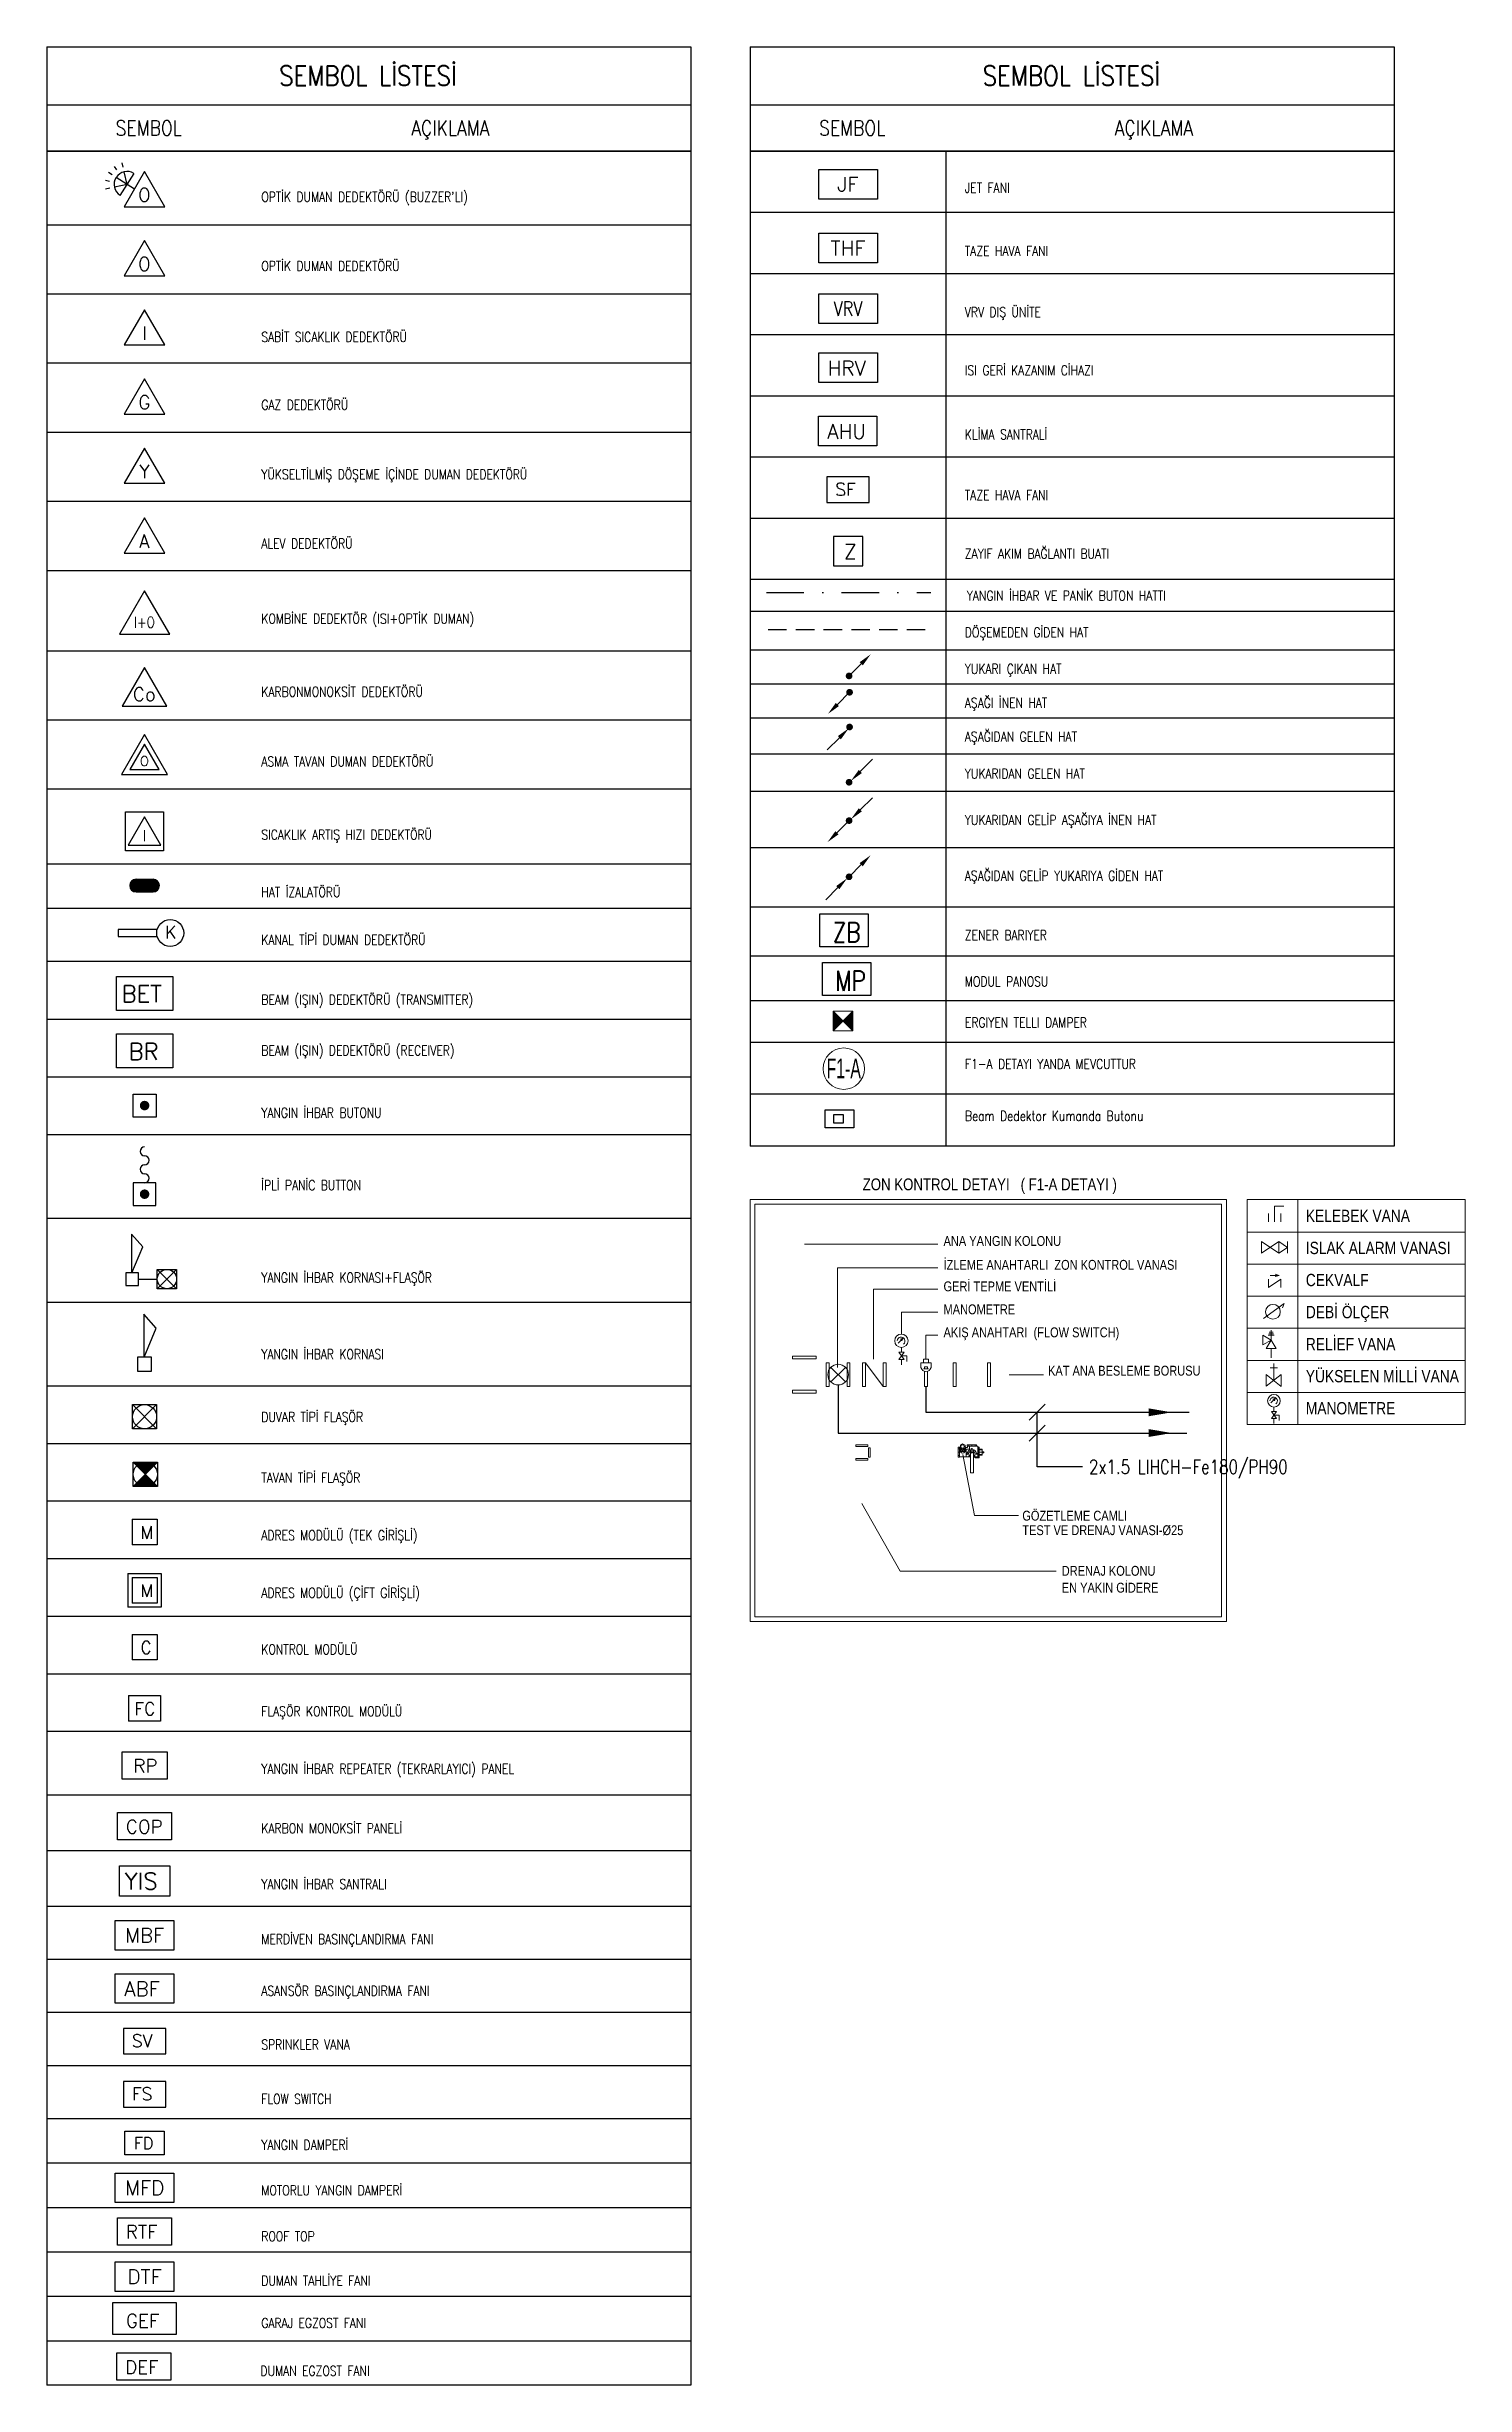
# Model space of a CAD drawing. Extents: x -3709 to 34962, y 0 to 8245.
# Drawn here: x -1616 to -177, y 1669 to 4040 of the extents above; entities that cross this region are included whole.
import ezdxf
from ezdxf.enums import TextEntityAlignment as Align

# ---------------------------------------------------------------- set-up
doc = ezdxf.new("R2010")
doc.units = 0
doc.linetypes.add('DASHDOT', pattern=[25.4, 12.7, -6.35, 0, -6.35])
doc.linetypes.add('HIDDEN', pattern=[0.375, 0.25, -0.125])
doc.layers.get('0').update_dxf_attribs({"color": 9, "lineweight": 9})
for name, color, linetype, lineweight in [('E-ADRES MODÜLÜ (TEK GİRİŞLİ)', 7, 'Continuous', 30), ('E-ADRES MODÜLÜ (ÇİFT GİRİŞLİ)', 7, 'Continuous', 30), ('E-ALEV DEDEKTÖRÜ', 7, 'Continuous', 30), ('E-ASANSÖR BASINÇLANDIRMA FANI', 7, 'Continuous', 30), ('E-ASMA TAVAN DUMAN DEDEKTÖRÜ', 7, 'Continuous', 30), ('E-AŞAĞI İNEN HAT', 7, 'Continuous', 30), ('E-AŞAĞIDAN GELEN HAT', 7, 'Continuous', 30), ('E-AŞAĞIDAN GELİP YUKARIYA GİDEN HAT', 7, 'Continuous', 30), ('E-DUMAN EGZOST FANI', 7, 'Continuous', 30), ('E-DUMAN TAHLİYE FANI', 7, 'Continuous', 30), ('E-DUVAR TİPİ FLAŞÖR', 7, 'Continuous', 30), ('E-FLAŞÖR KONTROL MODÜLÜ', 7, 'Continuous', 30), ('E-FLOW SWITCH', 7, 'Continuous', 30), ('E-GARAJ EGZOST FANI', 7, 'Continuous', 30), ('E-GAZ DEDEKTÖRÜ', 7, 'Continuous', 30), ('E-HAT İZALATÖRÜ', 7, 'Continuous', 30), ('E-ISI GERİ KAZANIM', 7, 'Continuous', 30), ('E-İPLİ PANİC BUTTON', 7, 'Continuous', 30), ('E-JET FAN', 7, 'Continuous', 30), ('E-KABLO', 7, 'Continuous', 30), ('E-KANAL TİPİ DUMAN DEDEKTÖRÜ', 7, 'Continuous', 30), ('E-KARBON MONOKSİT PANELİ', 7, 'Continuous', 30), ('E-KARBONMONOKSİT DEDEKTÖRÜ', 7, 'Continuous', 30), ('E-KOMBİNE DEDEKTÖR (ISI+OPTİK DUMAN)', 7, 'Continuous', 30), ('E-KONTROL MODÜLÜ', 7, 'Continuous', 30), ('E-MERDİVEN BASINÇLANDIRMA FANI', 7, 'Continuous', 30), ('E-MODÜL HATTI', 6, 'Continuous', 30), ('E-MOTORLU YANGIN DAMPERİ', 7, 'Continuous', 30), ('E-OPTİK DUMAN DEDEKTÖRÜ', 7, 'Continuous', 30), ("E-OPTİK DUMAN DEDEKTÖRÜ (BUZZER'LI)", 7, 'Continuous', 30), ('E-SABİT SICAKLIK DEDEKTÖRÜ', 7, 'Continuous', 30), ('E-SICAKLIK ARTIŞ HIZI DEDEKTÖRÜ', 7, 'Continuous', 30), ('E-SPRINKLER VANA', 7, 'Continuous', 30), ('E-TAVAN TİPİ FLAŞÖR', 7, 'Continuous', 30), ('E-TAZE HAVA FANI', 7, 'Continuous', 30), ('E-VRV DIŞ ÜNİTE', 7, 'Continuous', 30), ('E-YANGIN', 7, 'Continuous', 30), ('E-YANGIN DAMPERİ', 7, 'Continuous', 30), ('E-YANGIN İHBAR BUTONU', 7, 'Continuous', 30), ('E-YANGIN İHBAR KORNASI', 7, 'Continuous', 30), ('E-YANGIN İHBAR KORNASI+FLAŞÖR', 7, 'Continuous', 30), ('E-YANGIN İHBAR REPEATER (TEKRARLAYICI) PANEL', 7, 'Continuous', 30), ('E-YANGIN İHBAR SANTRALI', 7, 'Continuous', 30), ('E-YAZI', 7, 'Continuous', 30), ('E-YUKARI ÇIKAN HAT', 7, 'Continuous', 30), ('E-YUKARIDAN GELEN HAT', 7, 'Continuous', 30), ('E-YUKARIDAN GELİP AŞAĞIYA İNEN HAT', 7, 'Continuous', 30), ('E-YÜKSELTİLMİŞ DÖŞEME İÇİNDE DUMAN DEDEKTÖRÜ', 7, 'Continuous', 30), ('E-ZAYIF AKIM BAĞLANTI KUTUSU BUAT', 7, 'Continuous', 30), ('H-DAMPER', 1, 'Continuous', 13), ('Y-LEGEND', 61, 'Continuous', 13), ('Y-VANA', 3, 'Continuous', 13)]:
    doc.layers.add(name, color=color, linetype=linetype, lineweight=lineweight)
doc.styles.add('Arial', font='arial.ttf', dxfattribs={"height": 2.5})
doc.styles.add('E-YAZI', font='txttw.shx')
doc.styles.add('ROMANS', font='romans__.ttf', dxfattribs={"width": 0.7})
doc.styles.add('ROMANS8', font='Txttw.shx')

msp = doc.modelspace()

# ---------------------------------------------------------------- texts
at = {"layer": 'E-GARAJ EGZOST FANI', "color": 3, "style": 'E-YAZI'}
msp.add_text('GEF', height=13.6, dxfattribs=at).set_placement((-1535.4, 1727.3))
at = {"layer": 'E-YAZI', "color": 4, "style": 'E-YAZI', "width": 0.85}
for s, height, p in [('SEMBOL LİSTESİ', 20, (-1290, 4010.1)), ('SEMBOL LİSTESİ', 20, (-576.4, 4010.1)), ('SEMBOL', 15, (-1512.3, 3957.2)), ('AÇIKLAMA', 15, (-1206.4, 3957.2)), ('SEMBOL', 15, (-798.7, 3957.2)), ('AÇIKLAMA', 15, (-492.8, 3957.2))]:
    msp.add_text(s, height=height, dxfattribs=at).set_placement(p, align=Align.MIDDLE_CENTER)
at = {"layer": 'E-YAZI', "color": 3, "style": 'E-YAZI', "width": 0.8}
for s, height, p in [("OPTİK DUMAN DEDEKTÖRÜ (BUZZER'LI)", 10, (-1398.1, 3882.4)), ('JET FANI', 10, (-684.5, 3891.5)), ('OPTİK DUMAN DEDEKTÖRÜ', 10, (-1398.1, 3812.3)), ('TAZE HAVA FANI', 10, (-684.5, 3827.5)), ('VRV DIŞ ÜNİTE', 10, (-684.5, 3765.5)), ('SABİT SICAKLIK DEDEKTÖRÜ', 10, (-1398.1, 3740.4)), ('ISI GERİ KAZANIM CİHAZI', 10, (-684.5, 3706.5)), ('GAZ DEDEKTÖRÜ', 10, (-1398.1, 3671.5)), ('KLİMA SANTRALİ', 10, (-684.5, 3641.5)), ('YÜKSELTİLMİŞ DÖŞEME İÇİNDE DUMAN DEDEKTÖRÜ', 10, (-1398.1, 3601)), ('TAZE HAVA FANI', 10, (-684.5, 3579.9)), ('ALEV DEDEKTÖRÜ', 10, (-1398.1, 3530.9)), ('ZAYIF AKIM BAĞLANTI BUATI', 10, (-684.5, 3520.6)), ('YANGIN İHBAR VE PANİK BUTON HATTI', 10, (-682.5, 3478.1)), ('KOMBİNE DEDEKTÖR (ISI+OPTİK DUMAN)', 10, (-1398.1, 3454.7)), ('DÖŞEMEDEN GİDEN HAT', 10, (-684.5, 3440.9, 0)), ('KARBONMONOKSİT DEDEKTÖRÜ', 10, (-1398.1, 3380.6)), ('YUKARI ÇIKAN HAT', 10, (-684.5, 3403.8)), ('AŞAĞI İNEN HAT', 10, (-684.5, 3369.4)), ('AŞAĞIDAN GELEN HAT', 10, (-684.5, 3335.1)), ('ASMA TAVAN DUMAN DEDEKTÖRÜ', 10, (-1398.1, 3309.9)), ('YUKARIDAN GELEN HAT', 10, (-684.5, 3297.6)), ('YUKARIDAN GELİP AŞAĞIYA İNEN HAT', 10, (-684.5, 3250.6)), ('SICAKLIK ARTIŞ HIZI DEDEKTÖRÜ', 10, (-1398.1, 3235.7)), ('AŞAĞIDAN GELİP YUKARIYA GİDEN HAT', 10, (-684.5, 3194.1)), ('HAT İZALATÖRÜ', 10, (-1398.1, 3177.5)), ('KANAL TİPİ DUMAN DEDEKTÖRÜ', 10, (-1398.1, 3129.1)), ('ZENER BARIYER', 10, (-684.5, 3133.8)), ('MODUL PANOSU', 10, (-684.5, 3086.9)), ('BEAM (IŞIN) DEDEKTÖRÜ (TRANSMITTER)', 10, (-1398.1, 3068.5)), ('ERGIYEN TELLI DAMPER', 10, (-684.4, 3045.3)), ('BEAM (IŞIN) DEDEKTÖRÜ (RECEIVER)', 10, (-1398.1, 3017)), ('F1-A DETAYI YANDA MEVCUTTUR', 10, (-684.4, 3003.3)), ('YANGIN İHBAR BUTONU', 10, (-1398.1, 2953.8)), ('Beam Dedektor Kumanda Butonu', 10, (-684.4, 2950.6)), ('İPLİ PANİC BUTTON', 10, (-1398.1, 2880.4)), ('YANGIN İHBAR KORNASI+FLAŞÖR', 10, (-1398.1, 2786.7)), ('YANGIN İHBAR KORNASI', 10, (-1398.1, 2709)), ('DUVAR TİPİ FLAŞÖR', 10, (-1398.1, 2645.4)), ('2x1.5 LIHCH-Fe180/PH90', 14, (-558.6, 2592.8)), ('TAVAN TİPİ FLAŞÖR', 10, (-1398.1, 2583.8)), ('ADRES MODÜLÜ (TEK GİRİŞLİ)', 10, (-1398.1, 2525.5)), ('ADRES MODÜLÜ (ÇİFT GİRİŞLİ)', 10, (-1398.1, 2467.1)), ('KONTROL MODÜLÜ', 10, (-1398.1, 2409.7)), ('FLAŞÖR KONTROL MODÜLÜ', 10, (-1398.1, 2347)), ('YANGIN İHBAR REPEATER (TEKRARLAYICI) PANEL', 10, (-1398.1, 2288.7)), ('KARBON MONOKSİT PANELİ', 10, (-1398.1, 2228.3)), ('YANGIN İHBAR SANTRALI', 10, (-1398.1, 2171.8)), ('MERDİVEN BASINÇLANDIRMA FANI', 10, (-1398.1, 2116)), ('ASANSÖR BASINÇLANDIRMA FANI', 10, (-1398.1, 2063.6)), ('SPRINKLER VANA', 10, (-1398.1, 2009.1)), ('FLOW SWITCH', 10, (-1398.1, 1954)), ('YANGIN DAMPERİ', 10, (-1398.1, 1907.4)), ('MOTORLU YANGIN DAMPERİ', 10, (-1398.1, 1861.3)), ('ROOF TOP', 10, (-1398.1, 1814.7)), ('DUMAN TAHLİYE FANI', 10, (-1398.1, 1769.7)), ('GARAJ EGZOST FANI', 10, (-1398.1, 1726.8)), ('DUMAN EGZOST FANI', 10, (-1398.9, 1678.3))]:
    msp.add_text(s, height=height, dxfattribs=at).set_placement(p)
at = {"layer": 'Y-LEGEND', "style": 'Arial', "width": 0.8}
for s, height, p in [('ZON KONTROL DETAYI   ( F1-A DETAYI )', 12.002, (-788.1, 2880.2, 11.4)), ('KELEBEK VANA', 12.5, (-338.6, 2848)), ('ANA YANGIN KOLONU', 10.002, (-706.1, 2823.8)), ('ISLAK ALARM VANASI', 12.5, (-338.6, 2815.5)), ('İZLEME ANAHTARLI  ZON KONTROL VANASI', 10.002, (-706.1, 2799.6)), ('GERİ TEPME VENTİLİ', 10.002, (-706.1, 2777.8)), ('CEKVALF', 12.5, (-338.6, 2783)), ('MANOMETRE', 10, (-706.1, 2754.5)), ('DEBİ ÖLÇER', 12.5, (-338.6, 2750.5)), ('AKIŞ ANAHTARI  (FLOW SWITCH)', 10.002, (-706.1, 2731.2)), ('RELİEF VANA', 12.5, (-338.6, 2718)), ('KAT ANA BESLEME BORUSU', 10.002, (-600.1, 2692.3)), ('YÜKSELEN MİLLİ VANA', 12.5, (-338.6, 2685.5)), ('MANOMETRE', 12.5, (-338.6, 2653)), ('TEST VE DRENAJ VANASI-%%C25', 10.002, (-626.2, 2530.6)), ('GÖZETLEME CAMLI', 10.002, (-626.2, 2545.3)), ('DRENAJ KOLONU', 10.002, (-586.2, 2489.4)), ('EN YAKIN GİDERE', 10.002, (-586.2, 2472.3))]:
    msp.add_text(s, height=height, dxfattribs=at).set_placement(p)

# ---------------------------------------------------------------- blocks, each defined once
blk = doc.blocks.new("100_OPTİK DUMAN DEDEKTÖRÜ (BUZZER'LI) 085")
at = {"layer": "E-OPTİK DUMAN DEDEKTÖRÜ (BUZZER'LI)", "color": 3}
for p, q in [((-3.55, 2.57), (-3.98, 2.64)), ((-3.29, 3.22), (-3.66, 3.45)), ((-2.81, 3.73), (-3.06, 4.08)), ((-1.03, 1.78), (-2.88, 2.96)), ((-2.17, 4.01), (-2.26, 4.44)), ((-1.78, 2.26), (-2.06, 3.54)), ((-3.53, 1.87), (-3.96, 1.77)), ((-1.78, 2.26), (-3.06, 1.97))]:
    blk.add_line(p, q, dxfattribs=at)
at = {"layer": "E-OPTİK DUMAN DEDEKTÖRÜ (BUZZER'LI)", "color": 4}
blk.add_line((-2.48, 1.15), (-1.07, 3.36), dxfattribs=at)
blk.add_lwpolyline([(2.06, 0), (0, 3.57), (-2.06, 0)], close=True, dxfattribs=at)
blk.add_arc((-1.78, 2.26), 1.31, 57.5754, 237.5754, dxfattribs=at)
at = {"layer": "E-OPTİK DUMAN DEDEKTÖRÜ (BUZZER'LI)", "color": 3, "style": 'E-YAZI'}
blk.add_text('O', height=1.36, dxfattribs=at).set_placement((-0.02, 1.2), align=Align.MIDDLE)
blk = doc.blocks.new('100_OPTİK DUMAN DEDEKTÖRÜ 085')
at = {"layer": 'E-OPTİK DUMAN DEDEKTÖRÜ', "color": 4}
blk.add_lwpolyline([(2.06, 0), (0, 3.57), (-2.06, 0)], close=True, dxfattribs=at)
at = {"layer": 'E-OPTİK DUMAN DEDEKTÖRÜ', "color": 3, "style": 'E-YAZI'}
blk.add_text('O', height=1.36, dxfattribs=at).set_placement((-0.02, 1.2), align=Align.MIDDLE)
blk = doc.blocks.new('100_SABİT SICAKLIK DEDEKTÖRÜ 085')
at = {"layer": 'E-SABİT SICAKLIK DEDEKTÖRÜ', "color": 4}
blk.add_lwpolyline([(2.06, 0), (0, 3.57), (-2.06, 0)], close=True, dxfattribs=at)
at = {"layer": 'E-SABİT SICAKLIK DEDEKTÖRÜ', "color": 3, "style": 'E-YAZI'}
blk.add_text('I', height=1.36, dxfattribs=at).set_placement((-0.02, 1.2), align=Align.MIDDLE)
blk = doc.blocks.new('100_GAZ DEDEKTÖRÜ 085')
at = {"layer": 'E-GAZ DEDEKTÖRÜ', "color": 4}
blk.add_lwpolyline([(2.06, 0), (0, 3.57), (-2.06, 0)], close=True, dxfattribs=at)
at = {"layer": 'E-GAZ DEDEKTÖRÜ', "color": 3, "style": 'E-YAZI'}
blk.add_text('G', height=1.36, dxfattribs=at).set_placement((-0.02, 1.2), align=Align.MIDDLE)
blk = doc.blocks.new('100_YÜKSELTİLMİŞ DÖŞEME İÇİNDE DUMAN DEDEKTÖRÜ 085')
at = {"layer": 'E-YÜKSELTİLMİŞ DÖŞEME İÇİNDE DUMAN DEDEKTÖRÜ', "color": 4}
blk.add_lwpolyline([(2.06, 0), (0, 3.57), (-2.06, 0)], close=True, dxfattribs=at)
at = {"layer": 'E-YÜKSELTİLMİŞ DÖŞEME İÇİNDE DUMAN DEDEKTÖRÜ', "color": 3, "style": 'E-YAZI'}
blk.add_text('Y', height=1.36, dxfattribs=at).set_placement((-0.02, 1.2), align=Align.MIDDLE)
blk = doc.blocks.new('100_KOMBİNE DEDEKTÖR (ISI+OPTİK DUMAN) 085')
at = {"layer": 'E-KOMBİNE DEDEKTÖR (ISI+OPTİK DUMAN)', "color": 4}
blk.add_lwpolyline([(2.55, 0), (0, 4.42), (-2.55, 0)], close=True, dxfattribs=at)
at = {"layer": 'E-KOMBİNE DEDEKTÖR (ISI+OPTİK DUMAN)', "color": 3, "style": 'E-YAZI', "width": 0.8}
blk.add_text('I+O', height=1.102, dxfattribs=at).set_placement((-0.02, 1.22), align=Align.MIDDLE)
blk = doc.blocks.new('100_KARBONMONOKSİT DEDEKTÖRÜ 085')
at = {"layer": 'E-KARBONMONOKSİT DEDEKTÖRÜ', "color": 4}
blk.add_lwpolyline([(2.26, 0), (0, 3.92), (-2.26, 0)], close=True, dxfattribs=at)
at = {"layer": 'E-KARBONMONOKSİT DEDEKTÖRÜ', "color": 3, "style": 'E-YAZI'}
blk.add_text('Co', height=1.36, dxfattribs=at).set_placement((-0.02, 1.2), align=Align.MIDDLE)
blk = doc.blocks.new('100_ASMA TAVAN DUMAN DEDEKTÖRÜ 085')
at = {"layer": 'E-ASMA TAVAN DUMAN DEDEKTÖRÜ', "color": 4}
blk.add_lwpolyline([(2.33, 0), (0, 4.04), (-2.33, 0)], close=True, dxfattribs=at)
at = {"layer": 'E-ASMA TAVAN DUMAN DEDEKTÖRÜ', "color": 3}
blk.add_lwpolyline([(1.48, 0.49), (0, 3.06), (-1.48, 0.49)], close=True, dxfattribs=at)
at = {"layer": 'E-ASMA TAVAN DUMAN DEDEKTÖRÜ', "color": 3, "style": 'E-YAZI'}
blk.add_text('O', height=0.979, dxfattribs=at).set_placement((-0.02, 1.35), align=Align.MIDDLE)
blk = doc.blocks.new('100_SICAKLIK ARTIŞ HIZI DEDEKTÖRÜ')
at = {"layer": 'E-SICAKLIK ARTIŞ HIZI DEDEKTÖRÜ', "color": 4}
for points in [[(-2.26, 4.64), (2.26, 4.64), (2.26, 0), (-2.26, 0)], [(1.94, 0.66), (0, 4.02), (-1.94, 0.66)]]:
    blk.add_lwpolyline(points, close=True, dxfattribs=at)
at = {"layer": 'E-SICAKLIK ARTIŞ HIZI DEDEKTÖRÜ', "color": 3, "style": 'E-YAZI'}
blk.add_text('I', height=1.28, dxfattribs=at).set_placement((-0.02, 1.79), align=Align.MIDDLE)
blk = doc.blocks.new('100_HAT İZALATÖRÜ')
at = {"layer": 'E-HAT İZALATÖRÜ', "color": 4}
for p, q in [((-1.01, 1.52), (-1.01, 0)), ((-1.01, 1.52), (1.01, 1.52)), ((-1.01, 0), (1.01, 0)), ((1.01, 1.52), (1.01, 0))]:
    blk.add_line(p, q, dxfattribs=at)
at = {"layer": 'E-HAT İZALATÖRÜ', "color": 4, "const_width": 0.758, "flags": 128}
for points in [[(-1.01, 1.14, 0.414214), (-1.39, 0.76, 0.414214), (-1.01, 0.38, 0.414214)], [(1.01, 1.14, -0.414214), (1.39, 0.76, -0.414214), (1.01, 0.38, -0.414214)]]:
    blk.add_lwpolyline(points, format="xyb", dxfattribs=at)
at = {"layer": 'E-HAT İZALATÖRÜ', "color": 4}
for centre, start, end in [((-1.01, 0.76), 90, 270), ((1.01, 0.76), 270, 90)]:
    blk.add_arc(centre, 0.758, start, end, dxfattribs=at)
blk.add_solid([(-1.01, 1.52), (1.01, 1.52), (-1.01, 0), (1.01, 0)], dxfattribs=at)
blk = doc.blocks.new('*U627')
at = {"layer": 'E-KANAL TİPİ DUMAN DEDEKTÖRÜ', "color": 4}
for p, q in [((-6.22, 0.42), (-6.22, -0.42)), ((-1.55, 0.42), (-6.22, 0.42)), ((-6.22, -0.42), (-1.55, -0.42))]:
    blk.add_line(p, q, dxfattribs=at)
blk.add_circle((0, 0), 1.61, dxfattribs=at)
at = {"layer": 'E-KANAL TİPİ DUMAN DEDEKTÖRÜ', "color": 3, "style": 'ROMANS8'}
blk.add_text('K', height=1.5, rotation=359.9592, dxfattribs=at).set_placement((0.06, 0.1), align=Align.MIDDLE)
blk = doc.blocks.new('100_SPRINKLER VANA')
at = {"layer": 'E-SPRINKLER VANA', "color": 4}
blk.add_lwpolyline([(-2.53, 0), (2.53, 0), (2.53, 3.05), (-2.53, 3.05)], close=True, dxfattribs=at)
at = {"layer": 'E-SPRINKLER VANA', "color": 3, "style": 'E-YAZI'}
blk.add_text('SV', height=1.505, dxfattribs=at).set_placement((-1.52, 0.82))
blk = doc.blocks.new('100_FLOW SWITCH')
at = {"layer": 'E-FLOW SWITCH', "color": 4}
blk.add_lwpolyline([(-2.53, 0), (2.53, 0), (2.53, 3.05), (-2.53, 3.05)], close=True, dxfattribs=at)
at = {"layer": 'E-FLOW SWITCH', "color": 3, "style": 'E-YAZI'}
blk.add_text('FS', height=1.505, dxfattribs=at).set_placement((-1.52, 0.82))
blk = doc.blocks.new('100_YANGIN DAMPERİ')
at = {"layer": 'E-YANGIN DAMPERİ', "color": 4}
blk.add_lwpolyline([(-2.35, 2.83), (2.35, 2.83), (2.35, 0), (-2.35, 0)], close=True, dxfattribs=at)
at = {"layer": 'E-YANGIN DAMPERİ', "color": 3, "style": 'E-YAZI'}
blk.add_text('FD', height=1.4, dxfattribs=at).set_placement((-1.28, 0.68))
blk = doc.blocks.new('ZAYIF AKIM BAĞLANTI BUATI 1 100')
at = {"layer": 'E-ZAYIF AKIM BAĞLANTI KUTUSU BUAT', "color": 4}
blk.add_lwpolyline([(-17.5, 0), (17.5, 0), (17.5, 35), (-17.5, 35)], close=True, dxfattribs=at)
at = {"layer": 'E-ZAYIF AKIM BAĞLANTI KUTUSU BUAT', "color": 3, "style": 'E-YAZI'}
blk.add_text('Z', height=17.5, dxfattribs=at).set_placement((-4.7, 8.4))
blk = doc.blocks.new('SF')
at = {"layer": 'E-FLOW SWITCH', "color": 4}
blk.add_lwpolyline([(-25.3, 0), (25.3, 0), (25.3, 30.5), (-25.3, 30.5)], close=True, dxfattribs=at)
at = {"layer": 'E-FLOW SWITCH', "color": 3, "style": 'E-YAZI'}
blk.add_text('SF', height=15.05, dxfattribs=at).set_placement((-15.2, 8.2))
blk = doc.blocks.new('BEAM (IŞIN) DEDEKTÖRÜ (TRANSMİTTER)')
at = {"layer": 'E-YANGIN', "color": 4}
blk.add_lwpolyline([(-33.6, 40.6), (33.6, 40.6), (33.6, 0), (-33.6, 0)], close=True, dxfattribs=at)
at = {"layer": 'E-YANGIN', "color": 3, "style": 'E-YAZI'}
blk.add_text('BET', height=20, dxfattribs=at).set_placement((-27.5, 9.7))
blk = doc.blocks.new('BEAM (IŞIN) DEDEKTÖR (RECİEVER)')
at = {"layer": 'E-YANGIN', "color": 4}
blk.add_lwpolyline([(-33.6, 40.6), (33.6, 40.6), (33.6, 0), (-33.6, 0)], close=True, dxfattribs=at)
at = {"layer": 'E-YANGIN', "color": 3, "style": 'E-YAZI'}
blk.add_text('BR', height=20, dxfattribs=at).set_placement((-19.1, 9.7))
blk = doc.blocks.new('100_YANGIN İHBAR BUTONU 085')
at = {"layer": 'E-YANGIN İHBAR BUTONU', "color": 4}
blk.add_lwpolyline([(-1.16, -1.16), (-1.16, 1.16), (1.16, 1.16), (1.16, -1.16)], close=True, dxfattribs=at)
at = {"layer": 'E-YANGIN İHBAR BUTONU', "color": 3, "const_width": 0.483}
blk.add_lwpolyline([(-0.24, 0, 1), (0.24, 0, 1)], format="xyb", close=True, dxfattribs=at)
blk = doc.blocks.new('100_İPLİ PANİC BUTTON')
at = {"layer": 'E-İPLİ PANİC BUTTON', "color": 4}
blk.add_lwpolyline([(1.36, 0), (1.36, 2.73), (-1.36, 2.73), (-1.36, 0)], close=True, dxfattribs=at)
at = {"layer": 'E-İPLİ PANİC BUTTON', "color": 3, "const_width": 0.569}
blk.add_lwpolyline([(0.28, 1.36, -1), (-0.28, 1.36, -1)], format="xyb", close=True, dxfattribs=at)
at = {"layer": 'E-İPLİ PANİC BUTTON', "color": 4}
for centre, start, end in [((0, 6.46), 90, 270), ((0, 5.4), 270, 90), ((0, 4.33), 90, 270), ((0, 3.26), 270, 90)]:
    blk.add_arc(centre, 0.533, start, end, dxfattribs=at)
blk = doc.blocks.new('100_YANGIN İHBAR KORNASI+FLAŞÖR 085')
at = {"layer": 'E-YANGIN İHBAR KORNASI+FLAŞÖR', "color": 4}
for p, q in [((0.56, 5.32), (0.56, 1.4)), ((1.69, 4.04), (0.56, 5.32)), ((0.58, 1.4), (1.69, 4.04)), ((-0.02, 1.4), (-0.02, 0.11)), ((1.27, 1.4), (-0.02, 1.4)), ((-0.02, 0.11), (1.27, 0.11)), ((1.27, 0.11), (1.27, 1.4)), ((1.27, 0.76), (3.17, 0.76)), ((3.17, 1.74), (5.13, -0.22))]:
    blk.add_line(p, q, dxfattribs=at)
blk.add_lwpolyline([(3.17, -0.22), (3.17, 1.74), (5.13, 1.74), (5.13, -0.22)], close=True, dxfattribs=at)
blk.add_lwpolyline([(5.13, 1.74), (3.17, -0.22)], dxfattribs=at)
blk.add_circle((4.15, 0.76), 0.979, dxfattribs=at)
blk = doc.blocks.new('100_YANGIN İHBAR KORNASI')
at = {"layer": 'E-YANGIN İHBAR KORNASI', "color": 4}
for p, q in [((-0.08, 6.8), (-0.08, 1.68)), ((1.4, 5.14), (-0.08, 6.8)), ((-0.05, 1.68), (1.4, 5.14)), ((-0.84, 1.68), (-0.84, 0)), ((0.84, 1.68), (-0.84, 1.68)), ((-0.84, 0), (0.84, 0)), ((0.84, 0), (0.84, 1.68))]:
    blk.add_line(p, q, dxfattribs=at)
blk = doc.blocks.new('100_DUVAR TİPİ FLAŞÖR 085')
at = {"layer": 'E-DUVAR TİPİ FLAŞÖR', "color": 4}
blk.add_line((-1.224, 2.448), (1.224, 0), dxfattribs=at)
blk.add_lwpolyline([(-1.224, 0), (-1.224, 2.448), (1.224, 2.448), (1.224, 0)], close=True, dxfattribs=at)
blk.add_lwpolyline([(1.224, 2.448), (-1.224, 0)], dxfattribs=at)
blk.add_circle((0, 1.224), 1.224, dxfattribs=at)
blk = doc.blocks.new('100_TAVAN TİPİ FLAŞÖR 085')
at = {"layer": 'E-TAVAN TİPİ FLAŞÖR', "color": 4}
blk.add_line((-1.224, 0), (1.224, 2.448), dxfattribs=at)
blk.add_lwpolyline([(1.224, 0), (-1.224, 0), (-1.224, 2.448), (1.224, 2.448)], close=True, dxfattribs=at)
blk.add_lwpolyline([(-1.224, 2.448), (1.224, 0)], dxfattribs=at)
blk.add_circle((0, 1.224), 1.224, dxfattribs=at)
for points in [[(0, 1.224), (-1.224, 2.448), (1.224, 2.448)], [(-1.224, 0), (0, 1.224), (1.224, 0)]]:
    blk.add_solid(points, dxfattribs=at)
blk = doc.blocks.new('100_ADRES MODÜLÜ (TEK GİRİŞLİ) 085')
at = {"layer": 'E-ADRES MODÜLÜ (TEK GİRİŞLİ)', "color": 4}
for p, q in [((-1.27, 2.59), (1.27, 2.59)), ((-1.27, 2.59), (-1.27, 0)), ((1.27, 2.59), (1.27, 0)), ((1.27, 0), (-1.27, 0))]:
    blk.add_line(p, q, dxfattribs=at)
at = {"layer": 'E-ADRES MODÜLÜ (TEK GİRİŞLİ)', "color": 3, "style": 'E-YAZI'}
blk.add_text('M', height=1.27, dxfattribs=at).set_placement((-0.42, 0.62))
blk = doc.blocks.new('100_ADRES MODÜLÜ (ÇİFT GİRİŞLİ)')
at = {"layer": 'E-ADRES MODÜLÜ (ÇİFT GİRİŞLİ)', "color": 4}
for p, q in [((-1.99, 4.03), (1.99, 4.03)), ((-1.99, 4.03), (-1.99, 0)), ((1.99, 4.03), (1.99, 0)), ((1.99, 0), (-1.99, 0))]:
    blk.add_line(p, q, dxfattribs=at)
at = {"layer": 'E-ADRES MODÜLÜ (ÇİFT GİRİŞLİ)', "color": 3}
for p, q in [((-1.5, 3.54), (1.5, 3.54)), ((-1.5, 3.54), (-1.5, 0.5)), ((1.5, 3.54), (1.5, 0.5)), ((1.5, 0.5), (-1.5, 0.5))]:
    blk.add_line(p, q, dxfattribs=at)
at = {"layer": 'E-ADRES MODÜLÜ (ÇİFT GİRİŞLİ)', "color": 3, "style": 'E-YAZI'}
blk.add_text('M', height=1.5, dxfattribs=at).set_placement((-0.49, 1.22))
blk = doc.blocks.new('100_KONTROL MODÜLÜ 085')
at = {"layer": 'E-KONTROL MODÜLÜ', "color": 4}
for p, q in [((-1.27, 2.59), (1.27, 2.59)), ((-1.27, 2.59), (-1.27, 0)), ((1.27, 2.59), (1.27, 0)), ((1.27, 0), (-1.27, 0))]:
    blk.add_line(p, q, dxfattribs=at)
at = {"layer": 'E-KONTROL MODÜLÜ', "color": 3, "style": 'E-YAZI'}
blk.add_text('C', height=1.27, dxfattribs=at).set_placement((-0.42, 0.62))
blk = doc.blocks.new('100_FLAŞÖR KONTROL MODÜLÜ')
at = {"layer": 'E-FLAŞÖR KONTROL MODÜLÜ', "color": 4}
for p, q in [((-1.63, 2.59), (1.63, 2.59)), ((-1.63, 2.59), (-1.63, 0)), ((1.63, 2.59), (1.63, 0)), ((1.63, 0), (-1.63, 0))]:
    blk.add_line(p, q, dxfattribs=at)
at = {"layer": 'E-FLAŞÖR KONTROL MODÜLÜ', "color": 3, "style": 'E-YAZI'}
blk.add_text('FC', height=1.275, dxfattribs=at).set_placement((-1.03, 0.62))
blk = doc.blocks.new('100_YANGIN İHBAR REPEATER (TEKRARLAYICI) PANEL')
at = {"layer": 'E-YANGIN İHBAR REPEATER (TEKRARLAYICI) PANEL', "color": 4}
blk.add_lwpolyline([(-2.69, 3.25), (2.69, 3.25), (2.69, 0), (-2.69, 0)], close=True, dxfattribs=at)
at = {"layer": 'E-YANGIN İHBAR REPEATER (TEKRARLAYICI) PANEL', "color": 3, "style": 'E-YAZI'}
blk.add_text('RP', height=1.6, dxfattribs=at).set_placement((-1.34, 0.77))
blk = doc.blocks.new('100_KARBON MONOKSİT PANELİ')
at = {"layer": 'E-KARBON MONOKSİT PANELİ', "color": 4}
blk.add_lwpolyline([(-3.22, 0), (-3.22, 3.25), (3.22, 3.25), (3.22, 0)], close=True, dxfattribs=at)
at = {"layer": 'E-KARBON MONOKSİT PANELİ', "color": 3, "style": 'E-YAZI'}
blk.add_text('COP', height=1.6, dxfattribs=at).set_placement((-2.23, 0.77))
blk = doc.blocks.new('100_YANGIN İHBAR SANTRALI')
at = {"layer": 'E-YANGIN İHBAR SANTRALI', "color": 4}
blk.add_lwpolyline([(-3.01, 3.64), (3.01, 3.64), (3.01, 0), (-3.01, 0)], close=True, dxfattribs=at)
at = {"layer": 'E-YANGIN İHBAR SANTRALI', "color": 3, "style": 'E-YAZI'}
blk.add_text('YIS', height=2, dxfattribs=at).set_placement((-2.37, 0.81))
blk = doc.blocks.new('100_MERDİVEN BASINÇLANDIRMA FANI')
at = {"layer": 'E-MERDİVEN BASINÇLANDIRMA FANI', "color": 4}
blk.add_lwpolyline([(-3.22, 0), (-3.22, 3.25), (3.22, 3.25), (3.22, 0)], close=True, dxfattribs=at)
at = {"layer": 'E-MERDİVEN BASINÇLANDIRMA FANI', "color": 3, "style": 'E-YAZI'}
blk.add_text('MBF', height=1.6, dxfattribs=at).set_placement((0, 1.62), align=Align.MIDDLE_CENTER)
blk = doc.blocks.new('E-ROOF TOP')
at = {"layer": 'E-DUMAN TAHLİYE FANI', "color": 4}
blk.add_lwpolyline([(-32.2, 0), (-32.2, 32.5), (32.2, 32.5), (32.2, 0)], close=True, dxfattribs=at)
at = {"layer": 'E-DUMAN TAHLİYE FANI', "color": 3, "style": 'E-YAZI'}
blk.add_text('RTF', height=16, dxfattribs=at).set_placement((-22.3, 7.7))
blk = doc.blocks.new('100_ASANSÖR BASINÇLANDIRMA FANI')
at = {"layer": 'E-ASANSÖR BASINÇLANDIRMA FANI', "color": 4}
blk.add_lwpolyline([(-2.9, 0), (-2.9, 2.92), (2.9, 2.92), (2.9, 0)], close=True, dxfattribs=at)
at = {"layer": 'E-ASANSÖR BASINÇLANDIRMA FANI', "color": 3, "style": 'E-YAZI'}
blk.add_text('ABF', height=1.44, dxfattribs=at).set_placement((-2, 0.7))
blk = doc.blocks.new('A$C4053522B')
at = {"layer": 'E-TAZE HAVA FANI', "color": 4}
blk.add_lwpolyline([(-35, 0), (-35, 35.3), (35, 35.3), (35, 0)], close=True, dxfattribs=at)
at = {"layer": 'E-TAZE HAVA FANI', "color": 3, "style": 'E-YAZI'}
blk.add_text('THF', height=17.38, dxfattribs=at).set_placement((0, 17.6), align=Align.MIDDLE_CENTER)
blk = doc.blocks.new('A$C32AC39E3')
at = {"layer": 'E-DUMAN TAHLİYE FANI', "color": 4}
blk.add_lwpolyline([(-35, 0), (-35, 35.3), (35, 35.3), (35, 0)], close=True, dxfattribs=at)
at = {"layer": 'E-DUMAN TAHLİYE FANI', "color": 3, "style": 'E-YAZI'}
blk.add_text('DTF', height=17.38, dxfattribs=at).set_placement((0, 17.6), align=Align.MIDDLE_CENTER)
blk = doc.blocks.new('A$C47E2680B')
at = {"layer": 'E-VRV DIŞ ÜNİTE', "color": 4}
blk.add_lwpolyline([(-35, 0), (-35, 35.3), (35, 35.3), (35, 0)], close=True, dxfattribs=at)
at = {"layer": 'E-VRV DIŞ ÜNİTE', "color": 3, "style": 'E-YAZI', "width": 0.8}
blk.add_text('VRV', height=17.38, dxfattribs=at).set_placement((0, 17.6), align=Align.MIDDLE_CENTER)
blk = doc.blocks.new('A$C1E6D6DED')
at = {"layer": 'E-ISI GERİ KAZANIM', "color": 4}
blk.add_lwpolyline([(-35, 0), (-35, 35.3), (35, 35.3), (35, 0)], close=True, dxfattribs=at)
at = {"layer": 'E-ISI GERİ KAZANIM', "color": 3, "style": 'E-YAZI'}
blk.add_text('HRV', height=17.38, dxfattribs=at).set_placement((-24.2, 8.4))
blk = doc.blocks.new('A$C023E13E7')
at = {"layer": 'E-JET FAN', "color": 4}
blk.add_lwpolyline([(-35, 0), (-35, 35.3), (35, 35.3), (35, 0)], close=True, dxfattribs=at)
at = {"layer": 'E-JET FAN', "color": 3, "style": 'E-YAZI'}
blk.add_text('JF', height=17.38, dxfattribs=at).set_placement((0, 17.6), align=Align.MIDDLE_CENTER)
blk = doc.blocks.new('A$C273B43C7')
at = {"layer": 'E-MOTORLU YANGIN DAMPERİ', "color": 4}
blk.add_lwpolyline([(-35, 0), (-35, 35.3), (35, 35.3), (35, 0)], close=True, dxfattribs=at)
at = {"layer": 'E-MOTORLU YANGIN DAMPERİ', "color": 3, "style": 'E-YAZI'}
blk.add_text('MFD', height=17.38, dxfattribs=at).set_placement((0, 17.6), align=Align.MIDDLE_CENTER)
blk = doc.blocks.new('100_DUMAN EGZOST FANI 1')
at = {"layer": 'E-DUMAN EGZOST FANI', "color": 4}
blk.add_lwpolyline([(-3.22, 0), (-3.22, 3.25), (3.22, 3.25), (3.22, 0)], close=True, dxfattribs=at)
at = {"layer": 'E-DUMAN EGZOST FANI', "color": 3, "style": 'E-YAZI'}
blk.add_text('DEF', height=1.6, dxfattribs=at).set_placement((-2.23, 0.77))
blk = doc.blocks.new('10_ALEV DEDEKTÖRÜ')
at = {"layer": 'E-ALEV DEDEKTÖRÜ', "color": 4}
blk.add_lwpolyline([(41.2, 0), (0, 71.3), (-41.2, 0)], close=True, dxfattribs=at)
at = {"layer": 'E-ALEV DEDEKTÖRÜ', "color": 3, "style": 'E-YAZI'}
blk.add_text('A', height=27.2, dxfattribs=at).set_placement((-0.4, 24), align=Align.MIDDLE)
blk = doc.blocks.new('100_YUKARI ÇIKAN HAT')
at = {"layer": 'E-YUKARI ÇIKAN HAT', "color": 3, "linetype": 'Continuous'}
blk.add_line((2.47, 2.47), (0, 0), dxfattribs=at)
at = {"layer": 'E-YUKARI ÇIKAN HAT', "color": 4, "linetype": 'Continuous', "const_width": 0.675}
blk.add_lwpolyline([(-0.34, 0, 1), (0.34, 0, 1)], format="xyb", close=True, dxfattribs=at)
at = {"layer": 'E-YUKARI ÇIKAN HAT', "color": 3, "linetype": 'Continuous'}
blk.add_solid([(2.15, 2.79), (2.79, 2.15), (4.38, 4.38)], dxfattribs=at)
blk = doc.blocks.new('100_AŞAĞI İNEN HAT')
at = {"layer": 'E-AŞAĞI İNEN HAT', "color": 3, "linetype": 'Continuous'}
blk.add_line((-2.47, -2.47), (0, 0), dxfattribs=at)
at = {"layer": 'E-AŞAĞI İNEN HAT', "color": 4, "linetype": 'Continuous', "const_width": 0.675}
blk.add_lwpolyline([(-0.34, 0, 1), (0.34, 0, 1)], format="xyb", close=True, dxfattribs=at)
at = {"layer": 'E-AŞAĞI İNEN HAT', "color": 3, "linetype": 'Continuous'}
blk.add_solid([(-2.15, -2.79), (-2.79, -2.15), (-4.38, -4.38)], dxfattribs=at)
blk = doc.blocks.new('100_AŞAĞIDAN GELEN HAT')
at = {"layer": 'E-AŞAĞIDAN GELEN HAT', "color": 3, "linetype": 'Continuous'}
blk.add_line((-2.07, -2.17), (-4.55, -4.64), dxfattribs=at)
at = {"layer": 'E-AŞAĞIDAN GELEN HAT', "color": 4, "linetype": 'Continuous', "const_width": 0.675}
blk.add_lwpolyline([(-0.34, 0, 1), (0.34, 0, 1)], format="xyb", close=True, dxfattribs=at)
at = {"layer": 'E-AŞAĞIDAN GELEN HAT', "color": 3, "linetype": 'Continuous'}
blk.add_solid([(-2.39, -1.85), (-1.76, -2.49), (-0.16, -0.26)], dxfattribs=at)
blk = doc.blocks.new('100_YUKARIDAN GELEN HAT')
at = {"layer": 'E-YUKARIDAN GELEN HAT', "color": 3, "linetype": 'Continuous'}
blk.add_line((2.28, 2.17), (4.75, 4.65), dxfattribs=at)
at = {"layer": 'E-YUKARIDAN GELEN HAT', "color": 4, "linetype": 'Continuous', "const_width": 0.675}
blk.add_lwpolyline([(-0.34, 0, 1), (0.34, 0, 1)], format="xyb", close=True, dxfattribs=at)
at = {"layer": 'E-YUKARIDAN GELEN HAT', "color": 3, "linetype": 'Continuous'}
blk.add_solid([(2.59, 1.86), (1.96, 2.49), (0.37, 0.27)], dxfattribs=at)
blk = doc.blocks.new('100_YUKARIDAN GELİP AŞAĞIYA İNEN HAT')
at = {"layer": 'E-YUKARIDAN GELİP AŞAĞIYA İNEN HAT', "color": 3, "linetype": 'Continuous'}
for p, q in [((2.28, 2.17), (4.75, 4.65)), ((-2.47, -2.47), (0, 0))]:
    blk.add_line(p, q, dxfattribs=at)
at = {"layer": 'E-YUKARIDAN GELİP AŞAĞIYA İNEN HAT', "color": 4, "linetype": 'Continuous', "const_width": 0.675}
blk.add_lwpolyline([(-0.34, 0, 1), (0.34, 0, 1)], format="xyb", close=True, dxfattribs=at)
at = {"layer": 'E-YUKARIDAN GELİP AŞAĞIYA İNEN HAT', "color": 3, "linetype": 'Continuous'}
for points in [[(2.59, 1.86), (1.96, 2.49), (0.37, 0.27)], [(-2.15, -2.79), (-2.79, -2.15), (-4.38, -4.38)]]:
    blk.add_solid(points, dxfattribs=at)
blk = doc.blocks.new('100_AŞAĞIDAN GELİP YUKARIYA GİDEN HAT')
at = {"layer": 'E-AŞAĞIDAN GELİP YUKARIYA GİDEN HAT', "color": 3, "linetype": 'Continuous'}
for p, q in [((2.47, 2.47), (0, 0)), ((-2.28, -2.17), (-4.75, -4.65))]:
    blk.add_line(p, q, dxfattribs=at)
at = {"layer": 'E-AŞAĞIDAN GELİP YUKARIYA GİDEN HAT', "color": 4, "linetype": 'Continuous', "const_width": 0.675}
blk.add_lwpolyline([(0.34, 0, 1), (-0.34, 0, 1)], format="xyb", close=True, dxfattribs=at)
at = {"layer": 'E-AŞAĞIDAN GELİP YUKARIYA GİDEN HAT', "color": 3, "linetype": 'Continuous'}
for points in [[(2.15, 2.79), (2.79, 2.15), (4.38, 4.38)], [(-2.59, -1.86), (-1.96, -2.49), (-0.37, -0.27)]]:
    blk.add_solid(points, dxfattribs=at)
blk = doc.blocks.new('E-AHU KLIMA SANTRALI')
at = {"layer": 'E-YANGIN', "color": 2}
blk.add_lwpolyline([(-68.5, 0), (-68.5, 69), (68.5, 69), (68.5, 0)], close=True, dxfattribs=at)
at = {"layer": 'E-YANGIN', "color": 2, "style": 'E-YAZI'}
blk.add_text('AHU', height=34, dxfattribs=at).set_placement((-47.3, 16.4))
blk = doc.blocks.new('E-ZENER BARIYER')
at = {"layer": 'E-KABLO', "color": 1}
blk.add_lwpolyline([(-55.3, 0.3), (42.8, 0.3), (42.8, -66.6), (-55.3, -66.6)], close=True, dxfattribs=at)
at = {"layer": 'E-KABLO', "color": 1, "style": 'E-YAZI', "width": 0.8}
blk.add_text('ZB', height=40, dxfattribs=at).set_placement((-29.2, -57.1))
blk = doc.blocks.new('E-MODUL PANOLARI')
at = {"layer": 'E-KABLO', "color": 1}
blk.add_lwpolyline([(-49, 66.9), (49, 66.9), (49, 0), (-49, 0)], close=True, dxfattribs=at)
at = {"layer": 'E-KABLO', "color": 1, "style": 'E-YAZI', "width": 0.8}
blk.add_text('MP', height=40, dxfattribs=at).set_placement((-23, 9.5))
blk = doc.blocks.new('A$C66886524')
h = blk.add_hatch(color=256)
h.paths.add_polyline_path([(0, 0), (10, 10), (0, 20)])
h.paths.add_polyline_path([(20, 20), (10, 10), (20, 0)])
for p, q in [((20, 0), (0, 20)), ((20, 20), (0, 0))]:
    blk.add_line(p, q)
blk.add_lwpolyline([(20, 20), (20, 0), (0, 0), (0, 20)], close=True)
blk = doc.blocks.new('A$C324859F2')
at = {"color": 3}
blk.add_circle((0, 0), 210, dxfattribs=at)
at = {"color": 3, "width": 0.6}
blk.add_attdef('TEXT1', text='', height=200, dxfattribs=at).set_placement((0, -97), align=Align.CENTER)
blk = doc.blocks.new('K')
blk.add_lwpolyline([(0, 12.5), (-19.7, 12.5), (-19.7, -7.5)])
blk.add_lwpolyline([(9.4, 25), (-9.4, 25), (9.4, 0), (-9.4, 0)], close=True)
blk = doc.blocks.new('A$C75B759AB')
for p, q in [((3.6, 50.7), (-7, 40.1)), ((3.6, 50.7), (-2.3, 48.4)), ((3.6, 50.7), (1.2, 44.9)), ((0, 30.9), (0, 20.7)), ((0, 5.7), (0, -5.7))]:
    blk.add_line(p, q)
blk.add_circle((0, 45), 14.1)
blk.add_arc((-0.5, 44.7), 8.25, 307.8507, 180)
at = {"xscale": -0.6000000000058208, "yscale": 0.5999999999985448, "zscale": 0.6}
blk.add_blockref('K', (0, 5.7), dxfattribs=at)
blk = doc.blocks.new('Test&Drenaj Vanası')
at = {"layer": 'Y-VANA', "lineweight": 18}
for p, q in [((-34, 15), (-26, 15)), ((-34, 15), (-34, -35)), ((-34, 7), (-26, 7)), ((-26, -35), (-26, 15)), ((-26, 14), (-24, 14)), ((-24, 17), (-22, 17)), ((-24, 13), (-24, 17)), ((-24, 0), (-24, 13)), ((-22, 26), (-11, 33)), ((-22, 26), (-22, 12)), ((-22, 12), (-22, 8)), ((-22, 12), (-11, 5)), ((-22, 8), (-11, 1)), ((-20, 7), (-20, 3)), ((1, 26), (-11, 33)), ((1, 12), (-11, 5)), ((1, 8), (-11, 1)), ((-1, 7), (-1, 3)), ((1, 26), (1, 12)), ((1, 17), (3, 17)), ((1, 12), (1, 8)), ((3, 17), (3, 0)), ((3, 14), (14, 14)), ((7, 6), (7, -33)), ((23, 5), (7, 5)), ((12, 28), (12, 21)), ((58, 28), (12, 28)), ((12, 21), (58, 21)), ((14, 21), (14, 14)), ((20, 28), (20, 21)), ((23, 20), (23, 5)), ((27, 20), (23, 20)), ((65, 20), (27, 20)), ((33, 0), (28, 0)), ((28, 0), (28, -112)), ((35, 0), (31, 0)), ((35, 28), (35, 21)), ((35, 0), (40, 0)), ((37, 0), (43, 0)), ((43, 0), (43, -112)), ((51, 28), (51, 21)), ((58, 21), (58, 28)), ((65, -33), (65, 20)), ((67, 15), (65, 15)), ((67, 15), (67, -37)), ((71, 15), (67, 15)), ((70, 6), (87, 5)), ((71, -37), (71, 15)), ((71, 2), (87, 2)), ((87, 5), (87, -24)), ((-34, -10), (-26, -10)), ((-34, -26), (-26, -26)), ((-34, -35), (-26, -35)), ((-26, -33), (28, -33)), ((19, -20), (12, -20)), ((28, -112), (33, -112)), ((31, -112), (35, -112)), ((35, -7), (33, -9)), ((33, -9), (33, -12)), ((33, -12), (35, -13)), ((35, -7), (38, -9)), ((40, -112), (35, -112)), ((38, -12), (36, -13)), ((43, -112), (37, -112)), ((38, -9), (38, -12)), ((43, -33), (46, -33)), ((46, -33), (65, -33)), ((46, -33), (53, -37)), ((59, -20), (52, -20)), ((53, -37), (53, -33)), ((53, -37), (71, -37)), ((70, -26), (87, -24)), ((71, -10), (87, -10)), ((71, -21), (87, -21)), ((87, -7), (96, -7)), ((87, -12), (96, -12)), ((88, -7), (88, -12)), ((88, -7), (88, -12)), ((88, -8), (88, -13)), ((89, -7), (89, -12)), ((89, -7), (89, -12)), ((90, -7), (90, -12)), ((90, -7), (90, -12)), ((91, -7), (91, -12)), ((91, -7), (91, -12)), ((92, -7), (92, -12)), ((96, -7), (96, -12))]:
    blk.add_line(p, q, dxfattribs=at)
for points in [[(-23, 12, 0.113266), (-24, 9, 0.126663)], [(-24, 9, 0.126663), (-23, 5, 0.106049), (-20, 2, 0.085856), (-16, 0, 0.07555), (-11, -1, 0.07555), (-5, 0, 0.085856), (-1, 2, 0.106049), (2, 5, 0.126663), (2, 9, 0.113266), (2, 12, 0.106049)], [(-24, 0, 0.1835), (-24, -2, 0.102418), (-20, -5, 0.061498), (-16, -6, 0.047772), (-11, -6, 0.047772), (-5, -6, 0.061498), (-1, -5, 0.102418), (2, -2, 0.1835), (3, 0, 0.1835)], [(-20, 6, 0.032831), (-19, 5, 0.085856), (-15, 3, 0.047675), (-12, 2, 0.07555)], [(-20, 5, 0.021497), (-20, 4, 0.085856), (-16, 2, 0.07555), (-11, 1, 0.07555), (-5, 2, 0.085856), (-1, 4, 0.017822), (-1, 5, 0.126663)], [(-20, 4, 0.021497), (-20, 4, 0.085856), (-16, 2, 0.07555), (-11, 1, 0.07555), (-5, 2, 0.085856), (-1, 4, 0.017822), (-1, 4, 0.126663)], [(-20, 3, 0.021497), (-20, 3, 0.085856), (-16, 1, 0.07555), (-11, 0, 0.07555), (-5, 1, 0.085856), (-1, 3, 0.017822), (-1, 3, 0.126663)], [(-20, 3, 0.021497), (-20, 2, 0.085856), (-16, 0, 0.07555), (-11, -1, 0.07555), (-5, 0, 0.085856), (-1, 2, 0.017822), (-1, 3, 0.126663)], [(-9, 2, 0.061511), (-5, 3, 0.085856), (-1, 5, 0.007068), (-1, 5, 0.126663)], [(-7, 3, 0.035873), (-5, 4, 0.085856), (-1, 6, 0.007068), (-1, 6, 0.126663)]]:
    blk.add_lwpolyline(points, format="xyb", dxfattribs=at)
for centre, radius in [((-11, 19), 8.44), ((24, -27), 3.7), ((24, -27), 1.5), ((35, -10), 4.33), ((47, -27), 3.7), ((47, -27), 1.5)]:
    blk.add_circle(centre, radius, dxfattribs=at)
for centre, radius, start, end in [((-20, 10), 3.84, 131.4389, 195.7085), ((-11, 0), 13.9, 180, 0), ((35, -20), 23.8, 0, 180), ((35, -20), 16.6, 116.2641, 179.2014), ((35, -20), 16.6, 0.7986, 63.7359)]:
    blk.add_arc(centre, radius, start, end, dxfattribs=at)
at = {"layer": 'Y-VANA', "lineweight": 18, "style": 'ROMANS'}
blk.add_text('TEST', height=2.3, dxfattribs=at).set_placement((31, 7))
for s, p in [('DRAIN', (11, -22)), ('OFF', (63, -20))]:
    blk.add_text(s, height=2.3, rotation=90, dxfattribs=at).set_placement(p)
blk = doc.blocks.new('A$C66241EC0')
at = {"linetype": 'Continuous'}
for p, q in [((200, -66), (0, 67)), ((0, 67), (0, -66)), ((200, 67), (200, -66))]:
    blk.add_line(p, q, dxfattribs=at)
blk = doc.blocks.new('A$C0B325108')
for p, q in [((-17.5, 23.3), (-17.5, 0)), ((17.5, 23.3), (17.5, 0))]:
    blk.add_line(p, q)
blk.add_lwpolyline([(0, 0), (0, 44.2), (26.3, 44.2)])
blk = doc.blocks.new('A$C534F1FFE')
at = {"linetype": 'Continuous'}
for p, q in [((11.7, 35), (-11.7, 35)), ((-11.7, 17.5), (0, 35)), ((11.7, 17.5), (-11.7, 17.5)), ((0, 35), (11.7, 17.5))]:
    blk.add_line(p, q, dxfattribs=at)
blk.add_lwpolyline([(-11.7, 17.5), (11.7, -17.5), (-11.7, -17.5), (11.7, 17.5)], close=True, dxfattribs=at)
blk = doc.blocks.new('A$C6A667673')
for p, q in [((6.3, 21.1), (-6.3, 21.1)), ((0, 0), (0, 28.4))]:
    blk.add_line(p, q)
blk.add_lwpolyline([(12.5, 10), (-12.5, -10), (-12.5, 10), (12.5, -10)], close=True)
blk = doc.blocks.new('A$C26A76201')
at = {"layer": 'Y-VANA'}
blk.add_blockref('A$C6A667673', (0, -14.2), dxfattribs=at)
blk = doc.blocks.new('A$C09612243')
at = {"xscale": 0.8000000000001818, "yscale": 0.8000000000001818, "zscale": 0.8000000000001818}
blk.add_blockref('A$C26A76201', (10, 11.4), dxfattribs=at)
blk = doc.blocks.new('A$C3DDA2012')
at = {"xscale": 2.400000000001455, "yscale": 2.400000000001455, "zscale": 2.400000000001455}
blk.add_blockref('A$C09612243', (0, 19.3), dxfattribs=at)
blk = doc.blocks.new('reılfvana')
at = {"linetype": 'Continuous'}
for p, q in [((5.1, 54.5), (-5.2, 54.5)), ((4.1, 58.2), (-4.2, 58.2)), ((0, 62.2), (0, 40.2)), ((0, 40.2), (-11, 21.2)), ((-11, 21.2), (11, 21.2)), ((6.4, 51), (-6.5, 51)), ((19, 51.2), (0, 40.2)), ((0, 40.2), (19, 29.2)), ((11, 21.2), (0, 40.2)), ((0, 21.2), (0, 0)), ((19, 29.2), (19, 51.2))]:
    blk.add_line(p, q, dxfattribs=at)

# ---------------------------------------------------------------- linework, layer by layer
at = {"layer": 'E-GARAJ EGZOST FANI', "color": 4}
msp.add_lwpolyline([(-1548.7, 1720.1), (-1548.7, 1752.6), (-1484.3, 1752.6), (-1484.3, 1720.1)], close=True, dxfattribs=at)
at = {"layer": 'E-KABLO', "color": 6, "linetype": 'DASHDOT', "ltscale": 3}
msp.add_line((-885.8, 3486.4), (-718.9, 3486.4), dxfattribs=at)
at = {"layer": 'E-KABLO', "color": 6, "linetype": 'HIDDEN', "ltscale": 75}
msp.add_line((-884, 3448.6), (-718.9, 3448.6), dxfattribs=at)
at = {"layer": 'E-MODÜL HATTI', "ltscale": 50}
for p, q in [((-813, 2682.8), (-813, 2634.1)), ((-723.9, 2681.3), (-723.9, 2655.1)), ((-813, 2634.1), (-459.3, 2634.1)), ((-723.9, 2655.1), (-457.1, 2655.1))]:
    msp.add_line(p, q, dxfattribs=at)
for points in [[(-474.6, 2655.1, 0, 8, 0), (-498.1, 2655.1, 0, 0, 0)], [(-474.6, 2634.1, 0, 8, 0), (-498.1, 2634.1, 0, 0, 0)]]:
    msp.add_lwpolyline(points, format="xyseb", dxfattribs=at)
at = {"layer": 'E-YAZI', "color": 4}
for p, q in [((-1615.7, 4039.5), (-962.4, 4039.5)), ((-1615.7, 4039.5), (-1615.7, 1668.7)), ((-962.4, 4039.5), (-962.4, 1668.7)), ((-902.2, 4039.5), (-902.2, 2924.8)), ((-902.2, 4039.5), (-248.9, 4039.5)), ((-248.9, 4039.5), (-248.9, 2924.8)), ((-1615.7, 3980.6), (-962.4, 3980.6)), ((-902.2, 3980.6), (-248.9, 3980.6)), ((-1615.7, 3933.7), (-962.4, 3933.7)), ((-962.4, 3933.7), (-1615.7, 3933.7)), ((-902.2, 3933.7), (-248.9, 3933.7)), ((-248.9, 3933.7), (-902.2, 3933.7)), ((-248.9, 3167.2), (-902.2, 3167.2)), ((-248.9, 2924.8), (-902.2, 2924.8)), ((-962.4, 1668.7), (-1615.7, 1668.7))]:
    msp.add_line(p, q, dxfattribs=at)
at = {"layer": 'E-YAZI', "color": 7, "linetype": 'Continuous'}
for p, q in [((-902.2, 3933.7), (-248.9, 3933.7)), ((-902.2, 3871.7), (-248.9, 3871.7)), ((-902.2, 3809.7), (-248.9, 3809.7)), ((-902.2, 3747.7), (-248.9, 3747.7)), ((-902.2, 3685.7), (-248.9, 3685.7)), ((-902.2, 3623.7), (-248.9, 3623.7)), ((-902.2, 3561.7), (-248.9, 3561.7)), ((-902.2, 3499.7), (-248.9, 3499.7)), ((-1615.7, 3053.7), (-962.4, 3053.7)), ((-1615.7, 2995.3), (-962.4, 2995.3)), ((-1615.7, 2936.9), (-962.4, 2936.9)), ((-1615.7, 2851.9), (-962.4, 2851.9)), ((-1615.7, 2766.9), (-962.4, 2766.9)), ((-1615.7, 2681.9), (-962.4, 2681.9)), ((-1615.7, 2623.6), (-962.4, 2623.6)), ((-1615.7, 2565.2), (-962.4, 2565.2)), ((-1615.7, 2506.9), (-962.4, 2506.9)), ((-1615.7, 2448.5), (-962.4, 2448.5)), ((-1615.7, 2390.1), (-962.4, 2390.1)), ((-1615.7, 2331.8), (-962.4, 2331.8)), ((-1615.7, 2267.3), (-962.4, 2267.3)), ((-1615.7, 2210.9), (-962.4, 2210.9)), ((-1615.7, 2154.4), (-962.4, 2154.4)), ((-1615.7, 2100.6), (-962.4, 2100.6)), ((-1615.7, 2046.8), (-962.4, 2046.8)), ((-1615.7, 1992.9), (-962.4, 1992.9)), ((-1615.7, 1939.1), (-962.4, 1939.1)), ((-1615.7, 1894.1), (-962.4, 1894.1)), ((-1615.7, 1849), (-962.4, 1849)), ((-1615.7, 1803.9), (-962.4, 1803.9)), ((-1615.7, 1758.9), (-962.4, 1758.9)), ((-1615.7, 1713.8), (-962.4, 1713.8))]:
    msp.add_line(p, q, dxfattribs=at)
at = {"layer": 'E-YAZI', "color": 7}
for p, q in [((-703.8, 3933.7), (-703.8, 2924.8)), ((-962.4, 3858.8), (-1615.7, 3858.8)), ((-962.4, 3788.7), (-1615.7, 3788.7)), ((-962.4, 3718.6), (-1615.7, 3718.6)), ((-962.4, 3648.5), (-1615.7, 3648.5)), ((-962.4, 3578.4), (-1615.7, 3578.4)), ((-962.4, 3508.3), (-1615.7, 3508.3)), ((-248.9, 3467), (-902.2, 3467)), ((-962.4, 3426.8), (-1615.7, 3426.8)), ((-248.9, 3427.7), (-902.2, 3427.7)), ((-248.9, 3393.3), (-902.2, 3393.3)), ((-962.4, 3356.7), (-1615.7, 3356.7)), ((-248.9, 3358.8), (-902.2, 3358.8)), ((-248.9, 3322.4), (-902.2, 3322.4)), ((-962.4, 3287), (-1615.7, 3287)), ((-248.9, 3284.5), (-902.2, 3284.5)), ((-248.9, 3227.5), (-902.2, 3227.5)), ((-962.4, 3210.7), (-1615.7, 3210.7)), ((-962.4, 3165.8), (-1615.7, 3165.8)), ((-248.9, 3167.2), (-902.2, 3167.2)), ((-962.4, 3112), (-1615.7, 3112)), ((-248.9, 3117.5), (-902.2, 3117.5)), ((-248.9, 3072.4), (-902.2, 3072.4)), ((-248.9, 3030.2), (-902.2, 3030.2)), ((-248.9, 2977.5), (-902.2, 2977.5))]:
    msp.add_line(p, q, dxfattribs=at)
at = {"layer": 'E-YAZI', "color": 3}
for p, q in [((-603, 2663.2), (-619.2, 2647)), ((-603, 2642.2), (-619.2, 2626)), ((-611.1, 2599.8), (-611.1, 2655.1)), ((-565.1, 2599.8), (-611.1, 2599.8))]:
    msp.add_line(p, q, dxfattribs=at)
at = {"layer": 'E-YAZI', "ltscale": 50}
for points in [[(-826, 2961.8), (-797, 2961.8), (-797, 2943.6), (-826, 2943.6)], [(-817.5, 2957.1), (-807.8, 2957.1), (-807.8, 2948.3), (-817.5, 2948.3)]]:
    msp.add_lwpolyline(points, close=True, dxfattribs=at)
at = {"layer": 'Y-LEGEND'}
for p, q in [((-398.2, 2871), (-176.9, 2871)), ((-398.2, 2871), (-176.9, 2871)), ((-398.2, 2871), (-176.9, 2871)), ((-398.2, 2871), (-176.9, 2871)), ((-398.2, 2871), (-176.9, 2871)), ((-398.2, 2871), (-176.9, 2871)), ((-398.2, 2871), (-176.9, 2871)), ((-398.2, 2871), (-398.2, 2642.8)), ((-346.8, 2871), (-346.8, 2642.8)), ((-176.9, 2871), (-176.9, 2642.8)), ((-847.1, 2825.7), (-711.9, 2825.7)), ((-398.2, 2837.8), (-176.9, 2837.8)), ((-813.7, 2700.6), (-813.7, 2801.5)), ((-813.7, 2801.5), (-711.9, 2801.5)), ((-398.2, 2805.3), (-176.9, 2805.3)), ((-777.3, 2780.1), (-711.9, 2780.1)), ((-777.3, 2708.9), (-777.3, 2780.1)), ((-748.9, 2756.7), (-711.9, 2756.7)), ((-748.9, 2734.4), (-748.9, 2756.7)), ((-398.2, 2772.8), (-176.9, 2772.8)), ((-723.9, 2708.9), (-723.9, 2733.4)), ((-723.9, 2733.4), (-711.9, 2733.4)), ((-398.2, 2740.3), (-176.9, 2740.3)), ((-398.2, 2707.8), (-176.9, 2707.8)), ((-639.6, 2693.1), (-604.8, 2693.1)), ((-398.2, 2675.3), (-176.9, 2675.3)), ((-398.2, 2642.8), (-176.9, 2642.8)), ((-686.5, 2612.2), (-674.8, 2550.4)), ((-789.1, 2562.8), (-750.1, 2494.1)), ((-674.8, 2550.4), (-629.9, 2550.4)), ((-750.1, 2494.1), (-591.8, 2494.1))]:
    msp.add_line(p, q, dxfattribs=at)
for points in [[(-419.2, 2442.9), (-902.2, 2442.9), (-902.2, 2871), (-419.2, 2871)], [(-424, 2447.7), (-897.4, 2447.7), (-897.4, 2866.2), (-424, 2866.2)]]:
    msp.add_lwpolyline(points, close=True, dxfattribs=at)
at = {"layer": 'Y-VANA'}
for p, q in [((-374.9, 2793.9), (-365.5, 2793.9)), ((-804, 2705.3), (-804, 2681.3)), ((-801, 2705.3), (-804, 2705.3)), ((-801, 2681.3), (-801, 2705.3)), ((-785.2, 2705.3), (-767.2, 2681.3)), ((-767.2, 2705.3), (-767.2, 2681.3)), ((-764.2, 2705.3), (-767.2, 2705.3)), ((-764.2, 2681.3), (-764.2, 2705.3)), ((-729, 2705.3), (-718.8, 2705.3)), ((-729, 2705.3), (-729, 2700.4)), ((-726.5, 2708.9), (-721.4, 2708.9)), ((-726.5, 2705.3), (-726.5, 2708.9)), ((-721.4, 2705.3), (-721.4, 2708.9)), ((-718.8, 2700.4), (-718.8, 2705.3)), ((-696.2, 2705.3), (-696.2, 2681.3)), ((-693.2, 2705.3), (-696.2, 2705.3)), ((-693.2, 2681.3), (-693.2, 2705.3)), ((-658.4, 2705.3), (-661.4, 2705.3)), ((-661.4, 2705.3), (-661.4, 2681.3)), ((-658.4, 2681.3), (-658.4, 2705.3)), ((-805.6, 2685.9), (-820.5, 2700.7)), ((-820.5, 2685.9), (-805.6, 2700.7)), ((-804, 2681.3), (-801, 2681.3)), ((-767.2, 2681.3), (-764.2, 2681.3)), ((-726.3, 2699.3), (-721.5, 2699.3)), ((-725.4, 2701.2), (-722.4, 2701.2)), ((-725.4, 2699.3), (-725.4, 2701.2)), ((-725.4, 2696.8), (-725.4, 2681.3)), ((-725.4, 2681.3), (-722.4, 2681.3)), ((-722.4, 2701.2), (-722.4, 2699.3)), ((-722.4, 2681.3), (-722.4, 2696.8)), ((-696.2, 2681.3), (-693.2, 2681.3)), ((-661.4, 2681.3), (-658.4, 2681.3)), ((-795.1, 2620.3), (-795.1, 2622.1)), ((-795.1, 2622.1), (-783, 2622.1)), ((-783, 2620.3), (-795.1, 2620.3)), ((-795.1, 2608.3), (-795.1, 2606.5)), ((-783, 2608.3), (-795.1, 2608.3)), ((-783, 2622.1), (-783, 2620.3)), ((-783, 2606.5), (-783, 2608.3)), ((-782.3, 2619.1), (-780.5, 2619.1)), ((-782.3, 2609.5), (-782.3, 2619.1)), ((-780.5, 2609.5), (-782.3, 2609.5)), ((-780.5, 2619.1), (-780.5, 2609.5)), ((-795.1, 2606.5), (-783, 2606.5))]:
    msp.add_line(p, q, dxfattribs=at)
at = {"layer": 'Y-VANA', "linetype": 'Continuous'}
for p, q in [((-381.5, 2750.2), (-360.5, 2765.4)), ((-360.5, 2765.4), (-362.3, 2761))]:
    msp.add_line(p, q, dxfattribs=at)
at = {"layer": 'Y-VANA'}
msp.add_lwpolyline([(-369.8, 2792.7), (-365.5, 2793.9), (-369.8, 2795)], dxfattribs=at)
for points in [[(-859.3, 2709.2), (-835.3, 2709.2), (-835.3, 2712.2), (-859.3, 2712.2)], [(-822, 2681.3), (-822, 2705.3), (-825, 2705.3), (-825, 2681.3)], [(-785.2, 2681.3), (-785.2, 2705.3), (-788.2, 2705.3), (-788.2, 2681.3)], [(-859.3, 2674.4), (-835.3, 2674.4), (-835.3, 2677.4), (-859.3, 2677.4)]]:
    msp.add_lwpolyline(points, close=True, dxfattribs=at)
at = {"layer": 'Y-VANA', "linetype": 'Continuous'}
msp.add_circle((-372, 2757), 7.5, dxfattribs=at)
at = {"layer": 'Y-VANA'}
msp.add_circle((-813, 2693.3), 10.5, dxfattribs=at)
msp.add_arc((-723.9, 2701.8), 5.29, 195.3193, 344.6807, dxfattribs=at)

# ---------------------------------------------------------------- block references
at = {"layer": 'E-ADRES MODÜLÜ (TEK GİRİŞLİ)', "xscale": 10, "yscale": 10, "zscale": 10}
msp.add_blockref('100_ADRES MODÜLÜ (TEK GİRİŞLİ) 085', (-1516.5, 2520.8), dxfattribs=at)
at = {"layer": 'E-ADRES MODÜLÜ (ÇİFT GİRİŞLİ)', "xscale": 8.5, "yscale": 8.5, "zscale": 8.5}
msp.add_blockref('100_ADRES MODÜLÜ (ÇİFT GİRİŞLİ)', (-1516.5, 2457.5), dxfattribs=at)
at = {"layer": 'E-ALEV DEDEKTÖRÜ', "color": 4, "linetype": 'DASHDOT', "xscale": 0.5, "yscale": 0.5, "zscale": 0.5}
msp.add_blockref('10_ALEV DEDEKTÖRÜ', (-1516.6, 3526.3), dxfattribs=at)
at = {"layer": 'E-ASANSÖR BASINÇLANDIRMA FANI', "xscale": 10.26092055115801, "yscale": 10.26092055115801, "zscale": 10.26092055115801}
msp.add_blockref('100_ASANSÖR BASINÇLANDIRMA FANI', (-1516.5, 2056), dxfattribs=at)
at = {"layer": 'E-ASMA TAVAN DUMAN DEDEKTÖRÜ', "xscale": 10, "yscale": 10, "zscale": 10}
msp.add_blockref('100_ASMA TAVAN DUMAN DEDEKTÖRÜ 085', (-1516.5, 3301.8), dxfattribs=at)
at = {"layer": 'E-AŞAĞI İNEN HAT', "xscale": 5, "yscale": 5, "zscale": 5}
msp.add_blockref('100_AŞAĞI İNEN HAT', (-801.4, 3385.1, 0), dxfattribs=at)
at = {"layer": 'E-AŞAĞIDAN GELEN HAT', "xscale": 5, "yscale": 5, "zscale": 5}
msp.add_blockref('100_AŞAĞIDAN GELEN HAT', (-801.4, 3349.9, 0), dxfattribs=at)
at = {"layer": 'E-AŞAĞIDAN GELİP YUKARIYA GİDEN HAT', "xscale": 5, "yscale": 5, "zscale": 5}
msp.add_blockref('100_AŞAĞIDAN GELİP YUKARIYA GİDEN HAT', (-801.9, 3198, 0), dxfattribs=at)
at = {"layer": 'E-DUMAN EGZOST FANI', "xscale": 8.5, "yscale": 8.5, "zscale": 8.5}
msp.add_blockref('100_DUMAN EGZOST FANI 1', (-1517.3, 1673.8), dxfattribs=at)
at = {"layer": 'E-DUMAN TAHLİYE FANI', "color": 6, "xscale": 0.85, "yscale": 0.85, "zscale": 0.85}
msp.add_blockref('E-ROOF TOP', (-1516.5, 1810.9), dxfattribs=at)
at = {"layer": 'E-DUMAN TAHLİYE FANI', "color": 1, "linetype": 'Continuous', "ltscale": 100, "xscale": 0.85, "yscale": 0.85, "zscale": 0.85}
msp.add_blockref('A$C32AC39E3', (-1516.5, 1763.8), dxfattribs=at)
at = {"layer": 'E-DUVAR TİPİ FLAŞÖR', "xscale": 10, "yscale": 10, "zscale": 10}
msp.add_blockref('100_DUVAR TİPİ FLAŞÖR 085', (-1516.5, 2638.4), dxfattribs=at)
at = {"layer": 'E-FLAŞÖR KONTROL MODÜLÜ', "xscale": 10, "yscale": 10, "zscale": 10}
msp.add_blockref('100_FLAŞÖR KONTROL MODÜLÜ', (-1516.5, 2342), dxfattribs=at)
at = {"layer": 'E-FLOW SWITCH'}
for name, p, xscale, yscale, zscale in [('SF', (-803, 3577.5), 0.85, 0.85, 0.85), ('100_FLOW SWITCH', (-1516.5, 1950.8), 8.5, 8.5, 8.5)]:
    msp.add_blockref(name, p, dxfattribs=dict(at, xscale=xscale, yscale=yscale, zscale=zscale))
at = {"layer": 'E-GAZ DEDEKTÖRÜ', "xscale": 10, "yscale": 10, "zscale": 10}
msp.add_blockref('100_GAZ DEDEKTÖRÜ 085', (-1516.5, 3667.1), dxfattribs=at)
at = {"layer": 'E-HAT İZALATÖRÜ', "xscale": 8.5, "yscale": 8.5, "zscale": 8.5}
msp.add_blockref('100_HAT İZALATÖRÜ', (-1516.5, 3182.7), dxfattribs=at)
at = {"layer": 'E-ISI GERİ KAZANIM', "color": 1, "linetype": 'Continuous', "ltscale": 100, "xscale": 0.85, "yscale": 0.85, "zscale": 0.85}
msp.add_blockref('A$C1E6D6DED', (-803, 3699.1), dxfattribs=at)
at = {"layer": 'E-İPLİ PANİC BUTTON', "xscale": 8.5, "yscale": 8.5, "zscale": 8.5}
msp.add_blockref('100_İPLİ PANİC BUTTON', (-1516.5, 2864.7), dxfattribs=at)
at = {"layer": 'E-JET FAN', "linetype": 'Continuous', "ltscale": 100, "xscale": 0.85, "yscale": 0.85, "zscale": 0.85}
msp.add_blockref('A$C023E13E7', (-803, 3885.1), dxfattribs=at)
at = {"layer": 'E-KABLO', "color": 1}
for name, p, xscale, yscale, zscale in [('E-AHU KLIMA SANTRALI', (-803.5, 3635.1), 0.4319999999999999, 0.4319999999999999, 0.4319999999999999), ('E-ZENER BARIYER', (-803.9, 3160.4), 0.5, 0.5, 0.5), ('E-MODUL PANOLARI', (-804.4, 3077.8), 0.5, 0.5, 0.5)]:
    msp.add_blockref(name, p, dxfattribs=dict(at, xscale=xscale, yscale=yscale, zscale=zscale))
at = {"layer": 'E-KANAL TİPİ DUMAN DEDEKTÖRÜ', "xscale": 8.5, "yscale": 8.5, "zscale": 8.5}
msp.add_blockref('*U627', (-1490.5, 3141), dxfattribs=at)
at = {"layer": 'E-KARBON MONOKSİT PANELİ', "xscale": 8.5, "yscale": 8.5, "zscale": 8.5}
msp.add_blockref('100_KARBON MONOKSİT PANELİ', (-1516.5, 2221.6), dxfattribs=at)
at = {"layer": 'E-KARBONMONOKSİT DEDEKTÖRÜ', "color": 4, "xscale": 10, "yscale": 10, "zscale": 10}
msp.add_blockref('100_KARBONMONOKSİT DEDEKTÖRÜ 085', (-1516.5, 3371.1), dxfattribs=at)
at = {"layer": 'E-KOMBİNE DEDEKTÖR (ISI+OPTİK DUMAN)', "xscale": 10, "yscale": 10, "zscale": 10}
msp.add_blockref('100_KOMBİNE DEDEKTÖR (ISI+OPTİK DUMAN) 085', (-1516.5, 3443.9), dxfattribs=at)
at = {"layer": 'E-KONTROL MODÜLÜ', "xscale": 10, "yscale": 10, "zscale": 10}
msp.add_blockref('100_KONTROL MODÜLÜ 085', (-1516.5, 2404.1), dxfattribs=at)
at = {"layer": 'E-MERDİVEN BASINÇLANDIRMA FANI', "xscale": 9.234828496042217, "yscale": 9.234828496042217, "zscale": 9.234828496042217}
msp.add_blockref('100_MERDİVEN BASINÇLANDIRMA FANI', (-1516.5, 2109.9), dxfattribs=at)
at = {"layer": 'E-MOTORLU YANGIN DAMPERİ', "linetype": 'Continuous', "ltscale": 100, "xscale": 0.85, "yscale": 0.85, "zscale": 0.85}
msp.add_blockref('A$C273B43C7', (-1516.5, 1853.9), dxfattribs=at)
at = {"layer": 'E-OPTİK DUMAN DEDEKTÖRÜ', "xscale": 10, "yscale": 10, "zscale": 10}
msp.add_blockref('100_OPTİK DUMAN DEDEKTÖRÜ 085', (-1516.5, 3807.3), dxfattribs=at)
at = {"layer": "E-OPTİK DUMAN DEDEKTÖRÜ (BUZZER'LI)", "xscale": 10, "yscale": 10, "zscale": 10}
msp.add_blockref("100_OPTİK DUMAN DEDEKTÖRÜ (BUZZER'LI) 085", (-1516.5, 3877.4), dxfattribs=at)
at = {"layer": 'E-SABİT SICAKLIK DEDEKTÖRÜ', "xscale": 10, "yscale": 10, "zscale": 10}
msp.add_blockref('100_SABİT SICAKLIK DEDEKTÖRÜ 085', (-1516.5, 3737.2), dxfattribs=at)
at = {"layer": 'E-SICAKLIK ARTIŞ HIZI DEDEKTÖRÜ', "xscale": 8.5, "yscale": 8.5, "zscale": 8.5}
msp.add_blockref('100_SICAKLIK ARTIŞ HIZI DEDEKTÖRÜ', (-1516.5, 3224.5), dxfattribs=at)
at = {"layer": 'E-SPRINKLER VANA', "xscale": 8.5, "yscale": 8.5, "zscale": 8.5}
msp.add_blockref('100_SPRINKLER VANA', (-1516.5, 2004.6), dxfattribs=at)
at = {"layer": 'E-TAVAN TİPİ FLAŞÖR', "xscale": 10, "yscale": 10, "zscale": 10}
msp.add_blockref('100_TAVAN TİPİ FLAŞÖR 085', (-1515.8, 2580), dxfattribs=at)
at = {"layer": 'E-TAZE HAVA FANI', "color": 1, "linetype": 'Continuous', "ltscale": 100, "xscale": 0.85, "yscale": 0.85, "zscale": 0.85}
msp.add_blockref('A$C4053522B', (-803, 3820.5), dxfattribs=at)
at = {"layer": 'E-VRV DIŞ ÜNİTE', "color": 1, "linetype": 'Continuous', "ltscale": 100, "xscale": 0.85, "yscale": 0.85, "zscale": 0.85}
msp.add_blockref('A$C47E2680B', (-803, 3759.1), dxfattribs=at)
at = {"layer": 'E-YANGIN', "xscale": 0.85, "yscale": 0.85, "zscale": 0.85}
for name, p in [('BEAM (IŞIN) DEDEKTÖRÜ (TRANSMİTTER)', (-1516.5, 3062.6)), ('BEAM (IŞIN) DEDEKTÖR (RECİEVER)', (-1516.5, 3004.2))]:
    msp.add_blockref(name, p, dxfattribs=at)
at = {"layer": 'E-YANGIN DAMPERİ', "xscale": 8.5, "yscale": 8.5, "zscale": 8.5}
msp.add_blockref('100_YANGIN DAMPERİ', (-1516.5, 1902.4), dxfattribs=at)
at = {"layer": 'E-YANGIN İHBAR BUTONU', "xscale": 10, "yscale": 10, "zscale": 10}
msp.add_blockref('100_YANGIN İHBAR BUTONU 085', (-1516.5, 2966.1), dxfattribs=at)
at = {"layer": 'E-YANGIN İHBAR KORNASI', "xscale": 8.5, "yscale": 8.5, "zscale": 8.5}
msp.add_blockref('100_YANGIN İHBAR KORNASI', (-1516.5, 2696.7), dxfattribs=at)
at = {"layer": 'E-YANGIN İHBAR KORNASI+FLAŞÖR', "xscale": 10, "yscale": 10, "zscale": 10}
msp.add_blockref('100_YANGIN İHBAR KORNASI+FLAŞÖR 085', (-1535.3, 2782.6), dxfattribs=at)
at = {"layer": 'E-YANGIN İHBAR REPEATER (TEKRARLAYICI) PANEL', "xscale": 8.5, "yscale": 8.5, "zscale": 8.5}
msp.add_blockref('100_YANGIN İHBAR REPEATER (TEKRARLAYICI) PANEL', (-1516.5, 2283.3), dxfattribs=at)
at = {"layer": 'E-YANGIN İHBAR SANTRALI', "xscale": 8.5, "yscale": 8.5, "zscale": 8.5}
msp.add_blockref('100_YANGIN İHBAR SANTRALI', (-1516.5, 2164.5), dxfattribs=at)
at = {"layer": 'E-YUKARI ÇIKAN HAT', "xscale": 5, "yscale": 5, "zscale": 5}
msp.add_blockref('100_YUKARI ÇIKAN HAT', (-801.9, 3401.7, 0), dxfattribs=at)
at = {"layer": 'E-YUKARIDAN GELEN HAT', "xscale": 5, "yscale": 5, "zscale": 5}
msp.add_blockref('100_YUKARIDAN GELEN HAT', (-801.9, 3293.9, 0), dxfattribs=at)
at = {"layer": 'E-YUKARIDAN GELİP AŞAĞIYA İNEN HAT', "xscale": 5, "yscale": 5, "zscale": 5}
msp.add_blockref('100_YUKARIDAN GELİP AŞAĞIYA İNEN HAT', (-801.9, 3255, 0), dxfattribs=at)
at = {"layer": 'E-YÜKSELTİLMİŞ DÖŞEME İÇİNDE DUMAN DEDEKTÖRÜ', "xscale": 10, "yscale": 10, "zscale": 10}
msp.add_blockref('100_YÜKSELTİLMİŞ DÖŞEME İÇİNDE DUMAN DEDEKTÖRÜ 085', (-1516.5, 3597), dxfattribs=at)
at = {"layer": 'E-ZAYIF AKIM BAĞLANTI KUTUSU BUAT', "xscale": 0.85, "yscale": 0.85, "zscale": 0.85}
msp.add_blockref('ZAYIF AKIM BAĞLANTI BUATI 1 100', (-803, 3513.2), dxfattribs=at)
at = {"layer": 'H-DAMPER'}
msp.add_blockref('A$C66886524', (-818, 3041.8), dxfattribs=at)
at = {"layer": 'Y-VANA'}
ref = msp.add_blockref('A$C324859F2', (-807.3, 3003.5), dxfattribs=dict(at, xscale=0.1, yscale=0.1, zscale=0.1))
ref.add_attrib('TEXT1', 'F1-A', dxfattribs={"layer": '0', "height": 20, "width": 0.6}).set_placement((-807.3, 2993.8), align=Align.CENTER)
for name, p, xscale, yscale, zscale in [('A$C0B325108', (-370.3, 2848.3), 0.356572911923377, 0.356572911923377, 0.356572911923377), ('A$C66241EC0', (-364, 2785.8), -0.06240032201440719, 0.06240032198530331, 0.0624003219850063), ('A$C75B759AB', (-748.9, 2706), 0.4800780604875905, 0.4800780604875905, 0.4800775804140952), ('reılfvana', (-373.8, 2710.3), -0.450000720001152, 0.450000720001152, 0.450000720001152), ('A$C75B759AB', (-371, 2646.4), 0.4531475781897189, 0.4531475781897189, 0.4531475781897189), ('Test&Drenaj Vanası', (-684.5, 2616.6), 0.2025003240005048, 0.2025003240005048, 0.2025003240005048)]:
    msp.add_blockref(name, p, dxfattribs=dict(at, xscale=xscale, yscale=yscale, zscale=zscale))
at = {"layer": 'Y-VANA', "xscale": 0.50000080000128, "yscale": 0.50000080000128, "zscale": 0.50000080000128, "rotation": 270}
msp.add_blockref('A$C534F1FFE', (-374.7, 2822.3), dxfattribs=at)
at = {"layer": 'Y-VANA', "ltscale": 0.1, "xscale": 0.312536565173485, "yscale": 0.312536565173485, "zscale": 0.312536565173485, "rotation": 359.9320860085631}
msp.add_blockref('A$C3DDA2012', (-378.7, 2681.4), dxfattribs=at)

msp.set_redraw_order([(e.dxf.handle, doc.entitydb.next_handle()) for e in msp.query("TEXT MTEXT ATTDEF DIMENSION ARC_DIMENSION")])  # texts and dimensions are drawn at this point

doc.saveas('drawing.dxf')
